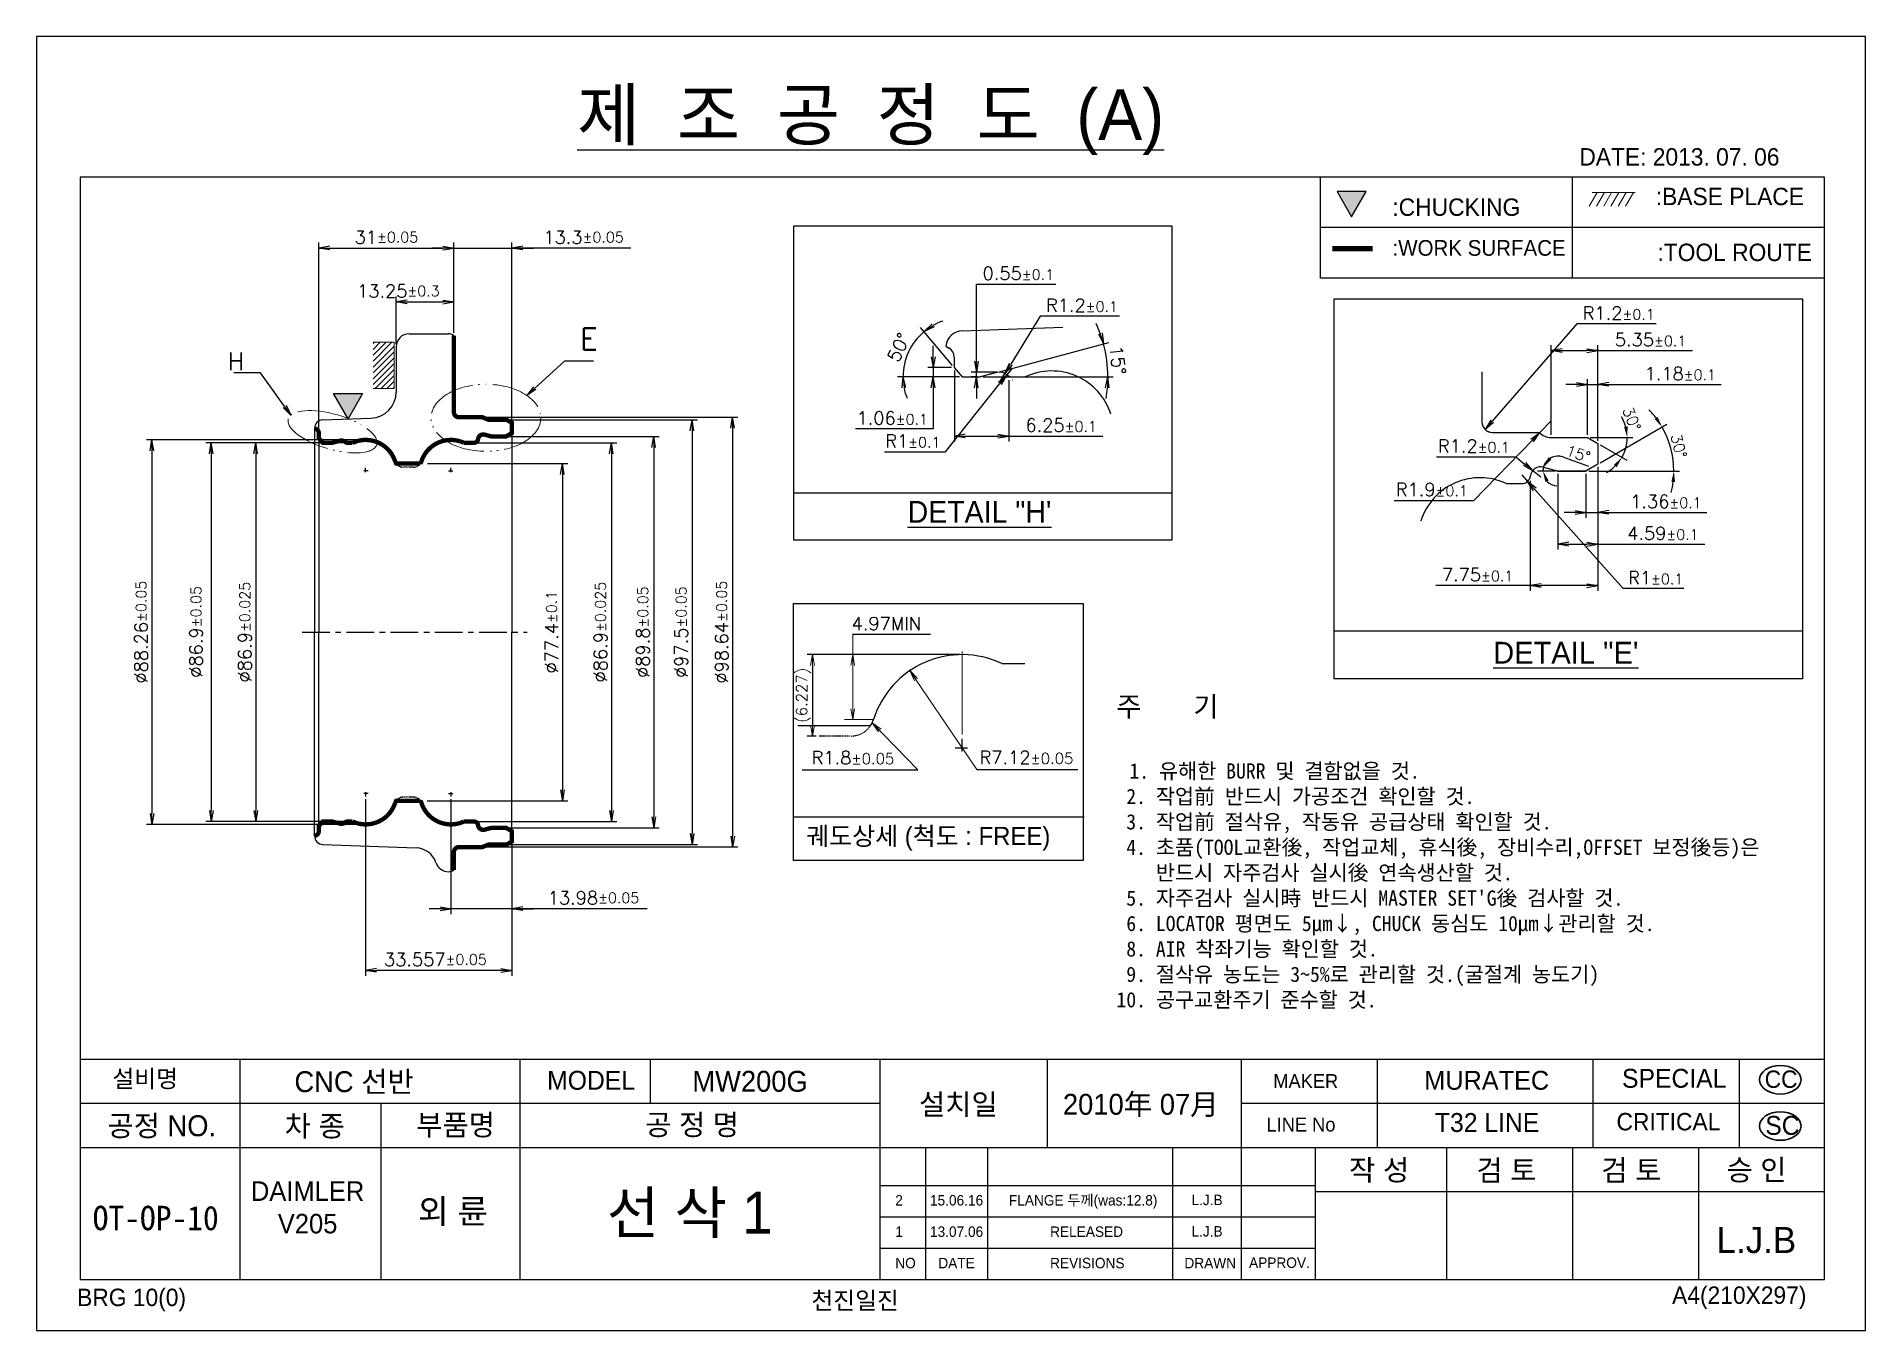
# Model space of a CAD drawing. Header units: millimetres. Extents: x 886 to 3826, y 980 to 1980.
# Drawn here: x 885.7 to 1305.7, y 1682.6 to 1979.6 of the extents above; entities that cross this region are included whole.
import ezdxf

# ---------------------------------------------------------------- set-up
doc = ezdxf.new("R2010")
doc.units = ezdxf.units.MM
for name, pattern in [('ACAD_ISO05W100', [33, 24, -3, 0, -3, 0, -3]), ('CENTER', [50.8, 31.75, -6.35, 6.35, -6.35]), ('CENTER2', [28.575, 19.05, -3.175, 3.175, -3.175]), ('HIDDEN', [0.375, 0.25, -0.125])]:
    doc.linetypes.add(name, pattern=pattern)
for name, color, linetype, lineweight in [('\\M+3B0A1\\M+3B0F8\\M+3BACE', 5, 'Continuous', 13), ('\\M+3B1E2\\M+3C1D8\\M+3B8E9', 111, 'Continuous', 9), ('center', 1, 'CENTER2', 13), ('DIM', 1, 'Continuous', 13)]:
    doc.layers.add(name, color=color, linetype=linetype, lineweight=lineweight)
doc.styles.add('GHS', font='Gulim.ttf')
doc.styles.add('ROMANS', font='ROMANS.shx', dxfattribs={"height": 3})
doc.styles.get("Standard").update_dxf_attribs({"font": 'txt.shx', "bigfont": 'whgtxt.shx'})
doc.styles.add('STYLE1', font='txt.shx')
doc.dimstyles.new('1\\M+3B9E8', dxfattribs={"dimtxt": 3, "dimasz": 2.5, "dimexe": 1.25, "dimexo": 0.625, "dimgap": 1, "dimtad": 1, "dimtoh": 1, "dimdec": 3, "dimdsep": 46, "dimtxsty": 'ROMANS', "dimblk": 'OPEN', "dimcen": 2.5, "dimadec": 0, "dimazin": 0, "dimtol": 1, "dimtp": 0.03, "dimtm": 0.03, "dimtfac": 0.8, "dimtdec": 3, "dimtmove": 1, "dimatfit": 0, "dimldrblk": 'OPEN', "dimfxl": 0, "dimtolj": 1, "dimarcsym": 0})
doc.dimstyles.new('2\\M+3B9E8', dxfattribs={"dimtxt": 3, "dimasz": 2.5, "dimexe": 1.25, "dimexo": 0.625, "dimgap": 1, "dimtad": 1, "dimtoh": 1, "dimlfac": 0.5, "dimdsep": 46, "dimtxsty": 'ROMANS', "dimblk": 'OPEN', "dimcen": 0, "dimadec": 0, "dimazin": 0, "dimtol": 1, "dimtp": 0.03, "dimtm": 0.03, "dimtfac": 0.8, "dimtmove": 0, "dimatfit": 3, "dimldrblk": 'OPEN', "dimfxl": 0, "dimarcsym": 0})
doc.dimstyles.new('ISO-25', dxfattribs={"dimtxt": 2.5, "dimasz": 2.5, "dimexe": 1.25, "dimexo": 0.625, "dimtad": 1, "dimtxsty": 'Standard', "dimcen": 2.5, "dimadec": 0, "dimazin": 0, "dimtfac": 1, "dimtmove": 0, "dimatfit": 3, "dimfxl": 0, "dimarcsym": 0})

msp = doc.modelspace()

# ---------------------------------------------------------------- texts
at = {"style": 'GHS'}
for s, insert, char_height, width, attachment_point in [('{\\L제  조  공  정  도  (A)}', (1009.8015, 1967.4566), 11.568915, 251.89224, 1), ('DATE: 2013. 07. 06', (1239.9679, 1953.9837), 4, 58.3546, 1), (':BASE PLACE', (1257.5207, 1944.8957), 4, 49.646599, 1), (':CHUCKING ', (1197.0332, 1942.4402), 4, 30.545479, 1), (':WORK SURFACE', (1197.0585, 1932.8833), 3.6, 52.029352, 1), (':TOOL ROUTE', (1257.8987, 1932.0657), 4, 35.749057, 1), ('설비명', (903.0786, 1742.3588), 4, 21.60072, 1), ('CNC 선반', (944.8821, 1742.089), 4.8, 67.98256, 1), ('MODEL', (1002.915, 1742.1742), 4.33834, 17.841653, 1), ('MAKER', (1169.6886, 1741.43), 3.2, 18.860868, 1), ('SPECIAL', (1249.7666, 1742.6288), 4.33834, 18.86088, 1), ('CC', (1282.5275, 1742.2595), 4, 18.86088, 1), ('설치일', (1088.3177, 1736.8925), 4.8, 40.98192, 1), ('2010年 07月', (1121.3581, 1736.8925), 4.8, 40.9819, 1), ('공정 NO.', (901.9383, 1731.9725), 4.8, 30.43032, 1), ('차 종', (942.6375, 1731.9146), 4.8, 15.40648, 1), ('부품명', (972.852, 1732.1531), 4.8, 18.5448, 1), ('공 정 명', (1025.433, 1732.2206), 4.8, 58.30136, 1), ('LINE No', (1168.1339, 1731.4515), 3.2, 23.92952, 1), ('CRITICAL', (1248.5021, 1732.506), 4, 18.86088, 1), ('SC', (1282.6624, 1731.8231), 4.33834, 18.86088, 1), ('작 성', (1187.0835, 1721.8088), 4.8, 22.93208, 1), ('검 토', (1216.3459, 1721.7514), 4.8, 22.93208, 1), ('검 토', (1245.0296, 1721.7639), 4.8, 22.93208, 1), ('승 인', (1273.7499, 1721.8357), 4.8, 22.93208, 1), ('DAIMLER\\PV205', (947.9075, 1710.8053), 4.48, 35.920512, 5), ('선 삭 1', (1016.6165, 1714.4202), 9.6, 58.30136, 1), ('2', (1082.8648, 1713.6645), 2.4, 21.5584, 1), ('15.06.16', (1090.8363, 1713.6645), 2.4, 21.5584, 1), ('FLANGE 두께(was:12.8)', (1108.951, 1713.6645), 2.4, 45.414618, 1), ('L.J.B', (1150.8823, 1713.7444), 2.4, 21.5584, 1), ('{\\fGulimChe|b0|i0|c129|p49;OT-OP-10}', (913.0247, 1708.3482), 5.6, 23.7862, 5), ('1', (1082.8648, 1706.4577), 2.4, 21.5584, 1), ('13.07.06', (1090.8363, 1706.4577), 2.4, 21.5584, 1), ('RELEASED', (1118.4207, 1706.4577), 2.4, 21.5584, 1), ('L.J.B', (1150.8823, 1706.5376), 2.4, 21.5584, 1), ('{\\fﾹ\uffd9ￅ\uffc1ￃﾼ|b0|i0|c129|p17;L.J.B}', (1271.4774, 1706.3476), 6, 22.9321, 1), ('NO', (1082.8648, 1699.2509), 2.4, 21.5584, 1), ('DATE', (1092.7532, 1699.2509), 2.4, 21.5584, 1), ('REVISIONS', (1118.4207, 1699.2509), 2.4, 21.5584, 1), ('DRAWN', (1149.2717, 1699.2509), 2.4, 21.5584, 1), ('APPROV.', (1164.1148, 1699.3308), 2.4, 21.5584, 1), ('A4(210X297)', (1261.2723, 1692.6848), 4, 34.190676, 1), ('BRG 10(0)', (894.9838, 1692.1757), 4, 35.601134, 1), ('천진일진', (1063.6082, 1691.4621), 4, 160.358, 1)]:
    msp.add_mtext(s, dxfattribs=dict(at, insert=insert, char_height=char_height, width=width, attachment_point=attachment_point))
at = {"attachment_point": 1}
for s, insert, char_height, width in [('{\\fGulim|b0|i0|c129|p50;\\LDETAIL "H\'}', (1085.7113, 1872.9991), 5, 61.0416), ('{\\fﾱﾼﾸﾲ|b0|i0|c129|p50;\\LDETAIL "E\'}', (1220.1621, 1840.6615), 5, 61.0416), ('{\\fHYGothic-Medium|b0|i0|c129|p18;궤도상세 (척도 : FREE)}', (1062.4299, 1798.1868), 4.2, 81.75146), ('{\\fGulim|b0|i0|c129|p50;MW200G}', (1036.2538, 1742.1742), 4.8, 46.492), ('{\\fﾱﾼﾸﾲ|b0|i0|c129|p50;MURATEC}', (1204.3524, 1742.1742), 4.338343, 27.59424), ('{\\fGulim|b0|i0|c129|p50;T32 LINE}', (1206.7954, 1732.4854), 4.338343, 66.1326)]:
    msp.add_mtext(s, dxfattribs=dict(at, insert=insert, char_height=char_height, width=width))
at = {"color": 1, "linetype": 'ByBlock', "insert": (1061.7752, 1828.3794), "char_height": 2.5, "attachment_point": 5, "rotation": 90}
msp.add_mtext('(6.227)', dxfattribs=at)
at = {"lineweight": 9, "insert": (973.2619, 1712.7253), "char_height": 5.6, "width": 46.099433, "attachment_point": 1, "style": 'GHS'}
msp.add_mtext('외 륜', dxfattribs=at)
at = {"layer": 'DIM', "color": 1, "style": 'ROMANS'}
for s, insert, char_height, attachment_point in [('E', (1010.4565, 1912.6979), 5, 1), ('4.97MIN', (1080.8103, 1844.8528), 3, 5)]:
    msp.add_mtext(s, dxfattribs=dict(at, insert=insert, char_height=char_height, attachment_point=attachment_point))
at = {"layer": 'DIM', "color": 1, "extrusion": (0, 0, -1), "insert": (933.3689, 1905.045), "char_height": 4, "attachment_point": 4, "text_direction": (-1, 0, 0), "style": 'ROMANS'}
msp.add_mtext('H', dxfattribs=at)
at = {"layer": 'DIM', "insert": (1133.6596, 1828.0999), "char_height": 4.6, "width": 237.5232, "attachment_point": 1, "style": 'STYLE1'}
msp.add_mtext("{\\fGulimChe|b0|i0|c129|p49;주    기\\P\\P \\H0.7609x;1. 유해한 BURR 및 결함없을 것.\\P 2. 작업前 반드시 가공조건 확인할 것.\\P 3. 작업前 절삭유, 작동유 공급상태 확인할 것.\\P 4. 초품(TOOL교환後, 작업교체, 휴식後, 장비수리,OFFSET 보정後등)은\\P    반드시 자주검사 실시後 연속생산할 것.\\P 5. 자주검사 실시時 반드시 MASTER SET'G後 검사할 것.\\P 6. LOCATOR 평면도 5㎛↓, CHUCK 동심도 10㎛↓관리할 것.\\P 8. AIR 착좌기능 확인할 것. \\P 9. 절삭유 농도는 3~5%로 관리할 것.(굴절계 농도기)\\P10. 공구교환주기 준수할 것.}", dxfattribs=at)
at = {"layer": 'DIM', "char_height": 3, "attachment_point": 5, "rotation": 0.135711, "style": 'ROMANS'}
for s, insert in [('R1.8{\\H0.8333x;%%P0.05}', (1073.1467, 1814.0775)), ('R7.12{\\H0.8333x;%%P0.05}', (1113.0022, 1814.1336))]:
    msp.add_mtext(s, dxfattribs=dict(at, insert=insert))

# ---------------------------------------------------------------- blocks, each defined once
blk = doc.blocks.new('_Open')
at = {"color": 0, "linetype": 'ByBlock', "lineweight": -2}
for p, q in [((-1, 0.17), (0, 0)), ((-1, -0.17), (0, 0)), ((0, 0), (-1, 0))]:
    blk.add_line(p, q, dxfattribs=at)
blk = doc.blocks.new('*D25')
at = {"color": 0, "lineweight": -2, "transparency": 16777216}
for p, q in [((1239.4, 1913.62), (1219.95, 1891.3)), ((1257.63, 1913.62), (1239.4, 1913.62))]:
    blk.add_line(p, q, dxfattribs=at)
at = {"layer": 'Defpoints', "color": 0, "transparency": 16777216}
for p in [(1219.88, 1891.22), (1218.31, 1889.41)]:
    blk.add_point(p, dxfattribs=at)
at = {"color": 0, "lineweight": -2, "transparency": 16777216, "xscale": 2.5, "yscale": 2.5, "zscale": 2.5, "rotation": 228.9256780784395}
blk.add_blockref('_Open', (1218.31, 1889.41), dxfattribs=at)
at = {"color": 0, "transparency": 16777216, "insert": (1249.01, 1916.12), "char_height": 3, "attachment_point": 5, "style": 'ROMANS'}
blk.add_mtext('R1.2{\\H2.400000;±0.1}', dxfattribs=at)
blk = doc.blocks.new('*D114')
at = {"layer": 'Defpoints', "color": 0, "transparency": 16777216}
for p in [(1086.88, 1908.93), (1096.43, 1903.6), (1098.2, 1901.48), (1098.2, 1901.48), (1102.39, 1901.48)]:
    blk.add_point(p, dxfattribs=at)
at = {"layer": 'DIM', "color": 0, "lineweight": -2, "transparency": 16777216}
for p, q in [((1096.03, 1904.08), (1088.69, 1912.82)), ((1097.58, 1901.48), (1083.4, 1901.48))]:
    blk.add_line(p, q, dxfattribs=at)
for start, end in [(130, 180), (108.829, 119.4145), (190.5855, 201.171)]:
    blk.add_arc((1098.2, 1901.48), 13.55, start, end, dxfattribs=at)
at = {"layer": 'DIM', "color": 0, "lineweight": -2, "transparency": 16777216, "xscale": 2.5, "yscale": 2.5, "zscale": 2.5}
for p, rotation in [((1089.49, 1911.86), 214.7072453972149), ((1084.65, 1901.48), 95.29275460277445)]:
    blk.add_blockref('_Open', p, dxfattribs=dict(at, rotation=rotation))
at = {"layer": 'DIM', "color": 0, "transparency": 16777216, "insert": (1083.66, 1908.27), "char_height": 3, "attachment_point": 5, "rotation": 65, "style": 'ROMANS'}
blk.add_mtext('50°', dxfattribs=at)
blk = doc.blocks.new('*D115')
at = {"color": 0, "lineweight": -2, "transparency": 16777216}
for p, q in [((1091.57, 1906.1), (1091.57, 1908.6)), ((1095.8, 1903.6), (1090.32, 1903.6)), ((1091.57, 1903.6), (1091.57, 1901.48)), ((1097.58, 1901.48), (1090.32, 1901.48)), ((1091.57, 1898.98), (1091.57, 1889.52)), ((1091.57, 1889.52), (1073.77, 1889.52))]:
    blk.add_line(p, q, dxfattribs=at)
at = {"layer": 'Defpoints', "color": 0, "transparency": 16777216}
for p in [(1091.57, 1903.6), (1096.43, 1903.6), (1098.2, 1901.48)]:
    blk.add_point(p, dxfattribs=at)
at = {"color": 0, "lineweight": -2, "transparency": 16777216, "xscale": 2.5, "yscale": 2.5, "zscale": 2.5}
for p, rotation in [((1091.57, 1903.6), 270), ((1091.57, 1901.48), 90)]:
    blk.add_blockref('_Open', p, dxfattribs=dict(at, rotation=rotation))
at = {"color": 0, "transparency": 16777216, "insert": (1082.17, 1892.02), "char_height": 3, "attachment_point": 5, "style": 'ROMANS'}
blk.add_mtext('1.06{\\H2.400000;±0.1}', dxfattribs=at)
blk = doc.blocks.new('*D116')
at = {"color": 0, "lineweight": -2, "transparency": 16777216}
for p, q in [((1096.43, 1902.98), (1096.43, 1886.65)), ((1108.93, 1900.69), (1108.93, 1886.65)), ((1098.93, 1887.9), (1106.43, 1887.9)), ((1108.93, 1887.9), (1130.51, 1887.9))]:
    blk.add_line(p, q, dxfattribs=at)
at = {"layer": 'Defpoints', "color": 0, "transparency": 16777216}
for p in [(1096.43, 1903.6), (1108.93, 1901.31), (1108.93, 1887.9)]:
    blk.add_point(p, dxfattribs=at)
at = {"color": 0, "lineweight": -2, "transparency": 16777216, "xscale": 2.5, "yscale": 2.5, "zscale": 2.5, "rotation": 180}
blk.add_blockref('_Open', (1096.43, 1887.9), dxfattribs=at)
at = {"color": 0, "lineweight": -2, "transparency": 16777216, "xscale": 2.5, "yscale": 2.5, "zscale": 2.5}
blk.add_blockref('_Open', (1108.93, 1887.9), dxfattribs=at)
at = {"color": 0, "transparency": 16777216, "insert": (1120.97, 1890.4), "char_height": 3, "attachment_point": 5, "style": 'ROMANS'}
blk.add_mtext('6.25{\\H2.400000;±0.1}', dxfattribs=at)
blk = doc.blocks.new('*D117')
at = {"layer": 'Defpoints', "color": 0, "transparency": 16777216}
for p in [(1131.24, 1906.57), (1098.2, 1901.48), (1102.39, 1901.48), (1102.39, 1901.48), (1106.19, 1902.5)]:
    blk.add_point(p, dxfattribs=at)
at = {"layer": 'DIM', "color": 0, "lineweight": -2, "transparency": 16777216}
for p, q in [((1106.79, 1902.66), (1131.9, 1909.39)), ((1103.01, 1901.48), (1132.94, 1901.48))]:
    blk.add_line(p, q, dxfattribs=at)
for start, end in [(19.8903, 24.7805), (0, 15), (350.2195, 355.1097)]:
    blk.add_arc((1102.39, 1901.48), 29.3, start, end, dxfattribs=at)
at = {"layer": 'DIM', "color": 0, "lineweight": -2, "transparency": 16777216, "xscale": 2.5, "yscale": 2.5, "zscale": 2.5}
for p, rotation in [((1130.69, 1909.07), 287.4451346900052), ((1131.69, 1901.48), 87.55486530999929)]:
    blk.add_blockref('_Open', p, dxfattribs=dict(at, rotation=rotation))
at = {"layer": 'DIM', "color": 0, "transparency": 16777216, "insert": (1133.96, 1905.31), "char_height": 3, "attachment_point": 5, "rotation": 276.9107, "style": 'ROMANS'}
blk.add_mtext('15°', dxfattribs=at)
blk = doc.blocks.new('*D118')
at = {"layer": 'Defpoints', "color": 0, "transparency": 16777216}
for p in [(1106.81, 1900.18), (1108.06, 1902.23)]:
    blk.add_point(p, dxfattribs=at)
at = {"layer": 'DIM', "color": 0, "lineweight": -2, "transparency": 16777216}
for p, q in [((1116.12, 1915.41), (1109.37, 1904.36)), ((1134.35, 1915.41), (1116.12, 1915.41)), ((1106.81, 1900.18), (1108.06, 1902.23))]:
    blk.add_line(p, q, dxfattribs=at)
at = {"layer": 'DIM', "color": 0, "lineweight": -2, "transparency": 16777216, "xscale": 2.5, "yscale": 2.5, "zscale": 2.5, "rotation": 238.5512078849313}
blk.add_blockref('_Open', (1108.06, 1902.23), dxfattribs=at)
at = {"layer": 'DIM', "color": 0, "transparency": 16777216, "insert": (1125.74, 1917.91), "char_height": 3, "attachment_point": 5, "style": 'ROMANS'}
blk.add_mtext('R1.2{\\H2.400000;±0.1}', dxfattribs=at)
blk = doc.blocks.new('*D119')
at = {"layer": 'Defpoints', "color": 0, "transparency": 16777216}
for p in [(1101.51, 1902.58), (1102.39, 1901.48), (1106.81, 1902.58)]:
    blk.add_point(p, dxfattribs=at)
at = {"layer": 'DIM', "color": 0, "lineweight": -2, "transparency": 16777216}
for p, q in [((1101.51, 1905.08), (1101.51, 1922.76)), ((1101.51, 1922.76), (1119.74, 1922.76)), ((1106.18, 1902.58), (1100.26, 1902.58)), ((1101.76, 1901.48), (1100.26, 1901.48)), ((1101.51, 1901.48), (1101.51, 1902.58)), ((1101.51, 1898.98), (1101.51, 1896.48))]:
    blk.add_line(p, q, dxfattribs=at)
at = {"layer": 'DIM', "color": 0, "lineweight": -2, "transparency": 16777216, "xscale": 2.5, "yscale": 2.5, "zscale": 2.5}
for p, rotation in [((1101.51, 1902.58), 270), ((1101.51, 1901.48), 90)]:
    blk.add_blockref('_Open', p, dxfattribs=dict(at, rotation=rotation))
at = {"layer": 'DIM', "color": 0, "transparency": 16777216, "insert": (1111.13, 1925.26), "char_height": 3, "attachment_point": 5, "style": 'ROMANS'}
blk.add_mtext('0.55{\\H2.400000;±0.1}', dxfattribs=at)
blk = doc.blocks.new('*D120')
at = {"color": 0, "lineweight": -2, "transparency": 16777216}
for p, q in [((1233.5, 1888.2), (1233.5, 1908.75)), ((1236, 1907.5), (1241.7, 1907.5)), ((1244.2, 1886.83), (1244.2, 1908.75)), ((1244.2, 1907.5), (1265.93, 1907.5))]:
    blk.add_line(p, q, dxfattribs=at)
at = {"layer": 'Defpoints', "color": 0, "transparency": 16777216}
for p in [(1244.2, 1907.5), (1233.5, 1887.57), (1244.2, 1886.21)]:
    blk.add_point(p, dxfattribs=at)
at = {"color": 0, "lineweight": -2, "transparency": 16777216, "xscale": 2.5, "yscale": 2.5, "zscale": 2.5, "rotation": 180}
blk.add_blockref('_Open', (1233.5, 1907.5), dxfattribs=at)
at = {"color": 0, "lineweight": -2, "transparency": 16777216, "xscale": 2.5, "yscale": 2.5, "zscale": 2.5}
blk.add_blockref('_Open', (1244.2, 1907.5), dxfattribs=at)
at = {"color": 0, "transparency": 16777216, "insert": (1256.32, 1910), "char_height": 3, "attachment_point": 5, "style": 'ROMANS'}
blk.add_mtext('5.35{\\H2.400000;±0.1}', dxfattribs=at)
blk = doc.blocks.new('*D121')
at = {"color": 0, "lineweight": -2, "transparency": 16777216}
for p, q in [((1239.34, 1899.74), (1236.84, 1899.74)), ((1241.84, 1888.2), (1241.84, 1900.99)), ((1241.84, 1899.74), (1244.2, 1899.74)), ((1244.2, 1886.83), (1244.2, 1900.99)), ((1246.7, 1899.74), (1272.55, 1899.74))]:
    blk.add_line(p, q, dxfattribs=at)
at = {"layer": 'Defpoints', "color": 0, "transparency": 16777216}
for p in [(1241.84, 1899.74), (1241.84, 1887.57), (1244.2, 1886.21)]:
    blk.add_point(p, dxfattribs=at)
at = {"color": 0, "lineweight": -2, "transparency": 16777216, "xscale": 2.5, "yscale": 2.5, "zscale": 2.5}
blk.add_blockref('_Open', (1241.84, 1899.74), dxfattribs=at)
at = {"color": 0, "lineweight": -2, "transparency": 16777216, "xscale": 2.5, "yscale": 2.5, "zscale": 2.5, "rotation": 180}
blk.add_blockref('_Open', (1244.2, 1899.74), dxfattribs=at)
at = {"color": 0, "transparency": 16777216, "insert": (1263.15, 1902.24), "char_height": 3, "attachment_point": 5, "style": 'ROMANS'}
blk.add_mtext('1.18{\\H2.400000;±0.1}', dxfattribs=at)
blk = doc.blocks.new('*D122')
at = {"color": 0, "lineweight": -2, "transparency": 16777216}
for p, q in [((1233.5, 1891.37), (1230.85, 1888.65)), ((1215.7, 1873.12), (1229.1, 1886.86)), ((1197.47, 1873.12), (1215.7, 1873.12))]:
    blk.add_line(p, q, dxfattribs=at)
at = {"layer": 'Defpoints', "color": 0, "transparency": 16777216}
for p in [(1233.5, 1891.37), (1230.85, 1888.65)]:
    blk.add_point(p, dxfattribs=at)
at = {"color": 0, "lineweight": -2, "transparency": 16777216, "xscale": 2.5, "yscale": 2.5, "zscale": 2.5, "rotation": 45.70872396296534}
blk.add_blockref('_Open', (1230.85, 1888.65), dxfattribs=at)
at = {"color": 0, "transparency": 16777216, "insert": (1206.08, 1875.62), "char_height": 3, "attachment_point": 5, "style": 'ROMANS'}
blk.add_mtext('R1.9{\\H2.400000;±0.1}', dxfattribs=at)
blk = doc.blocks.new('*D123')
at = {"color": 0, "lineweight": -2, "transparency": 16777216}
for p, q in [((1207.14, 1883.11), (1225.37, 1883.11)), ((1225.37, 1883.11), (1227.3, 1881.53)), ((1231.1, 1878.44), (1229.24, 1879.95))]:
    blk.add_line(p, q, dxfattribs=at)
at = {"layer": 'Defpoints', "color": 0, "transparency": 16777216}
for p in [(1229.24, 1879.95), (1231.1, 1878.44)]:
    blk.add_point(p, dxfattribs=at)
at = {"color": 0, "lineweight": -2, "transparency": 16777216, "xscale": 2.5, "yscale": 2.5, "zscale": 2.5, "rotation": 320.8261645105659}
blk.add_blockref('_Open', (1229.24, 1879.95), dxfattribs=at)
at = {"color": 0, "transparency": 16777216, "insert": (1215.75, 1885.61), "char_height": 3, "attachment_point": 5, "style": 'ROMANS'}
blk.add_mtext('R1.2{\\H2.400000;±0.1}', dxfattribs=at)
blk = doc.blocks.new('*D124')
at = {"color": 0, "lineweight": -2, "transparency": 16777216}
for p, q in [((1241.49, 1879.25), (1241.49, 1869.12)), ((1244.2, 1880.81), (1244.2, 1869.12)), ((1238.99, 1870.37), (1236.49, 1870.37)), ((1241.49, 1870.37), (1244.2, 1870.37)), ((1246.7, 1870.37), (1269.25, 1870.37))]:
    blk.add_line(p, q, dxfattribs=at)
at = {"layer": 'Defpoints', "color": 0, "transparency": 16777216}
for p in [(1241.49, 1879.87), (1244.2, 1881.44), (1241.49, 1870.37)]:
    blk.add_point(p, dxfattribs=at)
at = {"color": 0, "lineweight": -2, "transparency": 16777216, "xscale": 2.5, "yscale": 2.5, "zscale": 2.5}
blk.add_blockref('_Open', (1241.49, 1870.37), dxfattribs=at)
at = {"color": 0, "lineweight": -2, "transparency": 16777216, "xscale": 2.5, "yscale": 2.5, "zscale": 2.5, "rotation": 180}
blk.add_blockref('_Open', (1244.2, 1870.37), dxfattribs=at)
at = {"color": 0, "transparency": 16777216, "insert": (1259.85, 1872.87), "char_height": 3, "attachment_point": 5, "style": 'ROMANS'}
blk.add_mtext('1.36{\\H2.400000;±0.1}', dxfattribs=at)
blk = doc.blocks.new('*D125')
at = {"color": 0, "lineweight": -2, "transparency": 16777216}
for p, q in [((1235.02, 1879.25), (1235.02, 1861.83)), ((1244.2, 1880.81), (1244.2, 1861.83)), ((1237.52, 1863.08), (1241.7, 1863.08)), ((1244.2, 1863.08), (1268.79, 1863.08))]:
    blk.add_line(p, q, dxfattribs=at)
at = {"layer": 'Defpoints', "color": 0, "transparency": 16777216}
for p in [(1235.02, 1879.87), (1244.2, 1881.44), (1235.02, 1863.08)]:
    blk.add_point(p, dxfattribs=at)
at = {"color": 0, "lineweight": -2, "transparency": 16777216, "xscale": 2.5, "yscale": 2.5, "zscale": 2.5, "rotation": 180}
blk.add_blockref('_Open', (1235.02, 1863.08), dxfattribs=at)
at = {"color": 0, "lineweight": -2, "transparency": 16777216, "xscale": 2.5, "yscale": 2.5, "zscale": 2.5}
blk.add_blockref('_Open', (1244.2, 1863.08), dxfattribs=at)
at = {"color": 0, "transparency": 16777216, "insert": (1259.17, 1865.58), "char_height": 3, "attachment_point": 5, "style": 'ROMANS'}
blk.add_mtext('4.59{\\H2.400000;±0.1}', dxfattribs=at)
blk = doc.blocks.new('*D126')
at = {"color": 0, "linetype": 'ByBlock', "lineweight": -2, "transparency": 16777216}
for p, q in [((1242.46, 1887.57), (1252.23, 1887.57)), ((1244.74, 1885.89), (1250.84, 1882.37))]:
    blk.add_line(p, q, dxfattribs=at)
for start, end in [(15.7133, 31.4267), (330, 0), (298.5733, 314.2867)]:
    blk.add_arc((1241.84, 1887.57), 9.14, start, end, dxfattribs=at)
at = {"color": 0, "linetype": 'ByBlock', "transparency": 16777216}
for points in [[(1251.05, 1890.11), (1250.23, 1889.99), (1250.98, 1887.57)], [(1247.89, 1881.28), (1248.55, 1880.77), (1249.76, 1883)]]:
    blk.add_solid(points, dxfattribs=at)
at = {"layer": 'Defpoints', "color": 0, "linetype": 'ByBlock', "transparency": 16777216}
for p in [(1233.5, 1887.57), (1241.84, 1887.57), (1241.84, 1887.57), (1244.2, 1886.21), (1250.43, 1884.44)]:
    blk.add_point(p, dxfattribs=at)
at = {"color": 0, "linetype": 'ByBlock', "transparency": 16777216, "insert": (1252.01, 1891.8), "char_height": 2.5, "attachment_point": 5, "rotation": 292.5651}
blk.add_mtext('30°', dxfattribs=at)
blk = doc.blocks.new('*D127')
at = {"color": 0, "linetype": 'ByBlock', "lineweight": -2, "transparency": 16777216}
for p, q in [((1244.74, 1881.75), (1260.05, 1890.59)), ((1242.12, 1879.87), (1262.93, 1879.87))]:
    blk.add_line(p, q, dxfattribs=at)
for start, end in [(37.1011, 44.2022), (360, 30), (345.7978, 352.8989)]:
    blk.add_arc((1241.49, 1879.87), 20.18, start, end, dxfattribs=at)
at = {"color": 0, "linetype": 'ByBlock', "transparency": 16777216}
for points in [[(1257.94, 1892.28), (1257.24, 1891.82), (1258.97, 1889.96)], [(1261.1, 1877.4), (1261.94, 1877.35), (1261.68, 1879.87)]]:
    blk.add_solid(points, dxfattribs=at)
at = {"layer": 'Defpoints', "color": 0, "linetype": 'ByBlock', "transparency": 16777216}
for p in [(1261.37, 1883.38), (1235.02, 1879.87), (1241.49, 1879.87), (1241.49, 1879.87), (1244.2, 1881.44)]:
    blk.add_point(p, dxfattribs=at)
at = {"color": 0, "linetype": 'ByBlock', "transparency": 16777216, "insert": (1262.8, 1885.58), "char_height": 2.5, "attachment_point": 5, "rotation": 285}
blk.add_mtext('30°', dxfattribs=at)
blk = doc.blocks.new('*D128')
at = {"color": 0, "lineweight": -2, "transparency": 16777216}
for p, q in [((1228.7, 1877.65), (1228.7, 1852.33)), ((1244.2, 1880.81), (1244.2, 1852.33)), ((1228.7, 1853.58), (1206.97, 1853.58)), ((1241.7, 1853.58), (1231.2, 1853.58))]:
    blk.add_line(p, q, dxfattribs=at)
at = {"layer": 'Defpoints', "color": 0, "transparency": 16777216}
for p in [(1228.7, 1878.27), (1244.2, 1881.44), (1228.7, 1853.58)]:
    blk.add_point(p, dxfattribs=at)
at = {"color": 0, "lineweight": -2, "transparency": 16777216, "xscale": 2.5, "yscale": 2.5, "zscale": 2.5, "rotation": 180}
blk.add_blockref('_Open', (1228.7, 1853.58), dxfattribs=at)
at = {"color": 0, "lineweight": -2, "transparency": 16777216, "xscale": 2.5, "yscale": 2.5, "zscale": 2.5}
blk.add_blockref('_Open', (1244.2, 1853.58), dxfattribs=at)
at = {"color": 0, "transparency": 16777216, "insert": (1216.59, 1856.08), "char_height": 3, "attachment_point": 5, "style": 'ROMANS'}
blk.add_mtext('7.75{\\H2.400000;±0.1}', dxfattribs=at)
blk = doc.blocks.new('*D129')
at = {"color": 0, "linetype": 'ByBlock', "lineweight": -2, "transparency": 16777216}
for p, q in [((1236.15, 1883.09), (1242.04, 1881.01)), ((1234.39, 1879.87), (1230.36, 1879.87))]:
    blk.add_line(p, q, dxfattribs=at)
for start, end in [(70.6045, 165), (78.9137, 121.9569), (165, 180), (223.0431, 266.0863)]:
    blk.add_arc((1235.02, 1879.87), 3.41, start, end, dxfattribs=at)
at = {"color": 0, "linetype": 'ByBlock', "transparency": 16777216}
for points in [[(1233.55, 1882.51), (1232.88, 1883.01), (1231.72, 1880.75)], [(1232.14, 1877.39), (1232.91, 1877.7), (1231.61, 1879.87)]]:
    blk.add_solid(points, dxfattribs=at)
at = {"layer": 'Defpoints', "color": 0, "linetype": 'ByBlock', "transparency": 16777216}
for p in [(1231.62, 1880.17), (1231.72, 1880.75), (1235.02, 1879.87), (1235.02, 1879.87), (1241.49, 1879.87)]:
    blk.add_point(p, dxfattribs=at)
at = {"color": 0, "linetype": 'ByBlock', "transparency": 16777216, "insert": (1239.72, 1883.82), "char_height": 2.5, "attachment_point": 5, "rotation": 340.6045}
blk.add_mtext('15°', dxfattribs=at)
blk = doc.blocks.new('*D136')
at = {"layer": 'Defpoints', "color": 0, "transparency": 16777216}
for p in [(994.8, 1931.04), (981.5, 1910.94), (994.8, 1890.94)]:
    blk.add_point(p, dxfattribs=at)
at = {"layer": 'DIM', "color": 0, "lineweight": -2, "transparency": 16777216}
for p, q in [((981.5, 1911.56), (981.5, 1932.29)), ((994.8, 1891.57), (994.8, 1932.29)), ((979, 1931.04), (976.5, 1931.04)), ((981.5, 1931.04), (994.8, 1931.04)), ((981.5, 1931.04), (994.8, 1931.04)), ((1022.16, 1931.04), (994.8, 1931.04)), ((997.3, 1931.04), (999.8, 1931.04))]:
    blk.add_line(p, q, dxfattribs=at)
at = {"layer": 'DIM', "color": 0, "lineweight": -2, "transparency": 16777216, "xscale": 2.5, "yscale": 2.5, "zscale": 2.5}
blk.add_blockref('_Open', (981.5, 1931.04), dxfattribs=at)
at = {"layer": 'DIM', "color": 0, "lineweight": -2, "transparency": 16777216, "xscale": 2.5, "yscale": 2.5, "zscale": 2.5, "rotation": 180}
blk.add_blockref('_Open', (994.8, 1931.04), dxfattribs=at)
at = {"layer": 'DIM', "color": 0, "transparency": 16777216, "insert": (1011.28, 1933.54), "char_height": 3, "attachment_point": 5, "style": 'ROMANS'}
blk.add_mtext('\\A1;13.3{\\H2.400000;±0.05}', dxfattribs=at)
blk = doc.blocks.new('*D137')
at = {"layer": 'Defpoints', "color": 0, "transparency": 16777216}
for p in [(981.5, 1931.04), (981.5, 1910.94), (950.5, 1888.58)]:
    blk.add_point(p, dxfattribs=at)
at = {"layer": 'DIM', "color": 0, "lineweight": -2, "transparency": 16777216}
for p, q in [((950.5, 1889.21), (950.5, 1932.29)), ((981.5, 1911.56), (981.5, 1932.29)), ((953, 1931.04), (979, 1931.04))]:
    blk.add_line(p, q, dxfattribs=at)
at = {"layer": 'DIM', "color": 0, "lineweight": -2, "transparency": 16777216, "xscale": 2.5, "yscale": 2.5, "zscale": 2.5, "rotation": 180}
blk.add_blockref('_Open', (950.5, 1931.04), dxfattribs=at)
at = {"layer": 'DIM', "color": 0, "lineweight": -2, "transparency": 16777216, "xscale": 2.5, "yscale": 2.5, "zscale": 2.5}
blk.add_blockref('_Open', (981.5, 1931.04), dxfattribs=at)
at = {"layer": 'DIM', "color": 0, "transparency": 16777216, "insert": (966, 1933.54), "char_height": 3, "attachment_point": 5, "style": 'ROMANS'}
blk.add_mtext('\\A1;31{\\H2.400000;±0.05}', dxfattribs=at)
blk = doc.blocks.new('*D138')
at = {"color": 0, "lineweight": -2, "transparency": 16777216}
for p, q in [((968.25, 1909), (968.25, 1919.95)), ((981.5, 1911.56), (981.5, 1919.95)), ((970.75, 1918.7), (979, 1918.7))]:
    blk.add_line(p, q, dxfattribs=at)
at = {"layer": 'Defpoints', "color": 0, "transparency": 16777216}
for p in [(981.5, 1918.7), (968.25, 1908.38), (981.5, 1910.94)]:
    blk.add_point(p, dxfattribs=at)
at = {"color": 0, "lineweight": -2, "transparency": 16777216, "xscale": 2.5, "yscale": 2.5, "zscale": 2.5, "rotation": 180}
blk.add_blockref('_Open', (968.25, 1918.7), dxfattribs=at)
at = {"color": 0, "lineweight": -2, "transparency": 16777216, "xscale": 2.5, "yscale": 2.5, "zscale": 2.5}
blk.add_blockref('_Open', (981.5, 1918.7), dxfattribs=at)
at = {"color": 0, "transparency": 16777216, "insert": (968.75, 1921.2), "char_height": 3, "attachment_point": 5, "style": 'ROMANS'}
blk.add_mtext('\\A1;13.25{\\H2.400000;±0.3}', dxfattribs=at)
blk = doc.blocks.new('*D139')
at = {"layer": 'Defpoints', "color": 0, "transparency": 16777216}
for p in [(961.68, 1887), (912.17, 1798.75), (961.68, 1798.75)]:
    blk.add_point(p, dxfattribs=at)
at = {"layer": 'DIM', "color": 0, "lineweight": -2, "transparency": 16777216}
for p, q in [((961.05, 1887), (910.92, 1887)), ((912.17, 1884.5), (912.17, 1801.25)), ((961.05, 1798.75), (910.92, 1798.75))]:
    blk.add_line(p, q, dxfattribs=at)
at = {"layer": 'DIM', "color": 0, "lineweight": -2, "transparency": 16777216, "xscale": 2.5, "yscale": 2.5, "zscale": 2.5}
for p, rotation in [((912.17, 1887), 90), ((912.17, 1798.75), 270)]:
    blk.add_blockref('_Open', p, dxfattribs=dict(at, rotation=rotation))
at = {"layer": 'DIM', "color": 0, "transparency": 16777216, "insert": (909.67, 1842.88), "char_height": 3, "attachment_point": 5, "rotation": 90, "style": 'ROMANS'}
blk.add_mtext('\\A1;%%c88.26{\\H2.400000;±0.05}', dxfattribs=at)
blk = doc.blocks.new('*D140')
at = {"layer": 'Defpoints', "color": 0, "transparency": 16777216}
for p in [(957.14, 1886.33), (935.99, 1799.43), (957.14, 1799.43)]:
    blk.add_point(p, dxfattribs=at)
at = {"layer": 'DIM', "color": 0, "lineweight": -2, "transparency": 16777216}
for p, q in [((956.52, 1886.33), (934.74, 1886.33)), ((935.99, 1883.83), (935.99, 1801.93)), ((956.52, 1799.43), (934.74, 1799.43))]:
    blk.add_line(p, q, dxfattribs=at)
at = {"layer": 'DIM', "color": 0, "lineweight": -2, "transparency": 16777216, "xscale": 2.5, "yscale": 2.5, "zscale": 2.5}
for p, rotation in [((935.99, 1886.33), 90), ((935.99, 1799.43), 270)]:
    blk.add_blockref('_Open', p, dxfattribs=dict(at, rotation=rotation))
at = {"layer": 'DIM', "color": 0, "transparency": 16777216, "insert": (933.49, 1842.88), "char_height": 3, "attachment_point": 5, "rotation": 90, "style": 'ROMANS'}
blk.add_mtext('\\A1;%%c86.9{\\H2.400000;±0.025}', dxfattribs=at)
blk = doc.blocks.new('*D141')
at = {"layer": 'Defpoints', "color": 0, "transparency": 16777216}
for p in [(951.38, 1886.33), (925.78, 1799.43), (951.38, 1799.43)]:
    blk.add_point(p, dxfattribs=at)
at = {"layer": 'DIM', "color": 0, "lineweight": -2, "transparency": 16777216}
for p, q in [((950.76, 1886.33), (924.53, 1886.33)), ((925.78, 1883.83), (925.78, 1801.93)), ((950.76, 1799.43), (924.53, 1799.43))]:
    blk.add_line(p, q, dxfattribs=at)
at = {"layer": 'DIM', "color": 0, "lineweight": -2, "transparency": 16777216, "xscale": 2.5, "yscale": 2.5, "zscale": 2.5}
for p, rotation in [((925.78, 1886.33), 90), ((925.78, 1799.43), 270)]:
    blk.add_blockref('_Open', p, dxfattribs=dict(at, rotation=rotation))
at = {"layer": 'DIM', "color": 0, "transparency": 16777216, "insert": (922.28, 1842.94), "char_height": 3, "attachment_point": 5, "rotation": 90, "style": 'ROMANS'}
blk.add_mtext('\\A1;%%c86.9{\\H2.400000;±0.05}', dxfattribs=at)
blk = doc.blocks.new('*D142')
at = {"layer": 'Defpoints', "color": 0, "transparency": 16777216}
for p in [(988.09, 1892.2), (988.09, 1793.56), (1045.49, 1793.56)]:
    blk.add_point(p, dxfattribs=at)
at = {"layer": 'DIM', "color": 0, "lineweight": -2, "transparency": 16777216}
for p, q in [((988.71, 1892.2), (1046.74, 1892.2)), ((1045.49, 1889.7), (1045.49, 1796.06)), ((988.71, 1793.56), (1046.74, 1793.56))]:
    blk.add_line(p, q, dxfattribs=at)
at = {"layer": 'DIM', "color": 0, "lineweight": -2, "transparency": 16777216, "xscale": 2.5, "yscale": 2.5, "zscale": 2.5}
for p, rotation in [((1045.49, 1892.2), 90), ((1045.49, 1793.56), 270)]:
    blk.add_blockref('_Open', p, dxfattribs=dict(at, rotation=rotation))
at = {"layer": 'DIM', "color": 0, "transparency": 16777216, "insert": (1042.99, 1842.88), "char_height": 3, "attachment_point": 5, "rotation": 90, "style": 'ROMANS'}
blk.add_mtext('\\A1;%%c98.64{\\H2.400000;±0.05}', dxfattribs=at)
blk = doc.blocks.new('*D143')
at = {"layer": 'Defpoints', "color": 0, "transparency": 16777216}
for p in [(993.61, 1891.63), (993.61, 1794.13), (1036.2, 1794.13)]:
    blk.add_point(p, dxfattribs=at)
at = {"layer": 'DIM', "color": 0, "lineweight": -2, "transparency": 16777216}
for p, q in [((994.24, 1891.63), (1037.45, 1891.63)), ((1036.2, 1889.13), (1036.2, 1796.63)), ((994.24, 1794.13), (1037.45, 1794.13))]:
    blk.add_line(p, q, dxfattribs=at)
at = {"layer": 'DIM', "color": 0, "lineweight": -2, "transparency": 16777216, "xscale": 2.5, "yscale": 2.5, "zscale": 2.5}
for p, rotation in [((1036.2, 1891.63), 90), ((1036.2, 1794.13), 270)]:
    blk.add_blockref('_Open', p, dxfattribs=dict(at, rotation=rotation))
at = {"layer": 'DIM', "color": 0, "transparency": 16777216, "insert": (1033.7, 1842.88), "char_height": 3, "attachment_point": 5, "rotation": 90, "style": 'ROMANS'}
blk.add_mtext('\\A1;%%c97.5{\\H2.400000;±0.05}', dxfattribs=at)
blk = doc.blocks.new('*D144')
at = {"layer": 'Defpoints', "color": 0, "transparency": 16777216}
for p in [(993.44, 1887.78), (993.44, 1797.98), (1027.39, 1797.98)]:
    blk.add_point(p, dxfattribs=at)
at = {"layer": 'DIM', "color": 0, "lineweight": -2, "transparency": 16777216}
for p, q in [((994.06, 1887.78), (1028.64, 1887.78)), ((1027.39, 1885.28), (1027.39, 1800.48)), ((994.06, 1797.98), (1028.64, 1797.98))]:
    blk.add_line(p, q, dxfattribs=at)
at = {"layer": 'DIM', "color": 0, "lineweight": -2, "transparency": 16777216, "xscale": 2.5, "yscale": 2.5, "zscale": 2.5}
for p, rotation in [((1027.39, 1887.78), 90), ((1027.39, 1797.98), 270)]:
    blk.add_blockref('_Open', p, dxfattribs=dict(at, rotation=rotation))
at = {"layer": 'DIM', "color": 0, "transparency": 16777216, "insert": (1024.89, 1842.88), "char_height": 3, "attachment_point": 5, "rotation": 90, "style": 'ROMANS'}
blk.add_mtext('\\A1;%%c89.8{\\H2.400000;±0.05}', dxfattribs=at)
blk = doc.blocks.new('*D145')
at = {"layer": 'Defpoints', "color": 0, "transparency": 16777216}
for p in [(974.83, 1881.58), (974.76, 1804.18), (1006.43, 1804.18)]:
    blk.add_point(p, dxfattribs=at)
at = {"layer": 'DIM', "color": 0, "lineweight": -2, "transparency": 16777216}
for p, q in [((975.45, 1881.58), (1007.68, 1881.58)), ((1006.43, 1879.08), (1006.43, 1806.68)), ((975.39, 1804.18), (1007.68, 1804.18))]:
    blk.add_line(p, q, dxfattribs=at)
at = {"layer": 'DIM', "color": 0, "lineweight": -2, "transparency": 16777216, "xscale": 2.5, "yscale": 2.5, "zscale": 2.5}
for p, rotation in [((1006.43, 1881.58), 90), ((1006.43, 1804.18), 270)]:
    blk.add_blockref('_Open', p, dxfattribs=dict(at, rotation=rotation))
at = {"layer": 'DIM', "color": 0, "transparency": 16777216, "insert": (1003.93, 1842.88), "char_height": 3, "attachment_point": 5, "rotation": 90, "style": 'ROMANS'}
blk.add_mtext('\\A1;%%c77.4{\\H2.400000;±0.1}', dxfattribs=at)
blk = doc.blocks.new('*D146')
at = {"layer": 'Defpoints', "color": 0, "transparency": 16777216}
for p in [(986.06, 1886.33), (986.06, 1799.43), (1017.67, 1799.43)]:
    blk.add_point(p, dxfattribs=at)
at = {"layer": 'DIM', "color": 0, "lineweight": -2, "transparency": 16777216}
for p, q in [((986.69, 1886.33), (1018.92, 1886.33)), ((1017.67, 1883.83), (1017.67, 1801.93)), ((986.69, 1799.43), (1018.92, 1799.43))]:
    blk.add_line(p, q, dxfattribs=at)
at = {"layer": 'DIM', "color": 0, "lineweight": -2, "transparency": 16777216, "xscale": 2.5, "yscale": 2.5, "zscale": 2.5}
for p, rotation in [((1017.67, 1886.33), 90), ((1017.67, 1799.43), 270)]:
    blk.add_blockref('_Open', p, dxfattribs=dict(at, rotation=rotation))
at = {"layer": 'DIM', "color": 0, "transparency": 16777216, "insert": (1015.17, 1842.88), "char_height": 3, "attachment_point": 5, "rotation": 90, "style": 'ROMANS'}
blk.add_mtext('\\A1;%%c86.9{\\H2.400000;±0.025}', dxfattribs=at)
blk = doc.blocks.new('A$C244604A2')
at = {"color": 7}
for p, q in [((3.83, 19.17), (26.89, 19.97)), ((1.97, 13.1), (1.97, 10.7)), ((1.97, 10.7), (3.75, 8.59)), ((3.75, 8.59), (7.94, 8.59))]:
    blk.add_line(p, q, dxfattribs=at)
at = {"color": 7, "linetype": 'ByBlock'}
for p, q in [((0, 15.63), (0.77, 15.18)), ((11.74, 9.6), (7.94, 8.59)), ((11.74, 9.6), (9.8, 9.09))]:
    blk.add_line(p, q, dxfattribs=at)
at = {"color": 7, "linetype": 'ByBlock', "ltscale": 0.2}
blk.add_line((15.27, 8.59), (18.28, 8.59), dxfattribs=at)
at = {"color": 7}
blk.add_arc((3.97, 15.17), 4, 92, 173.4873, dxfattribs=at)
at = {"color": 7, "linetype": 'ByBlock'}
for centre, radius, start, end in [((-0.43, 13.1), 2.4, 0, 60), ((12.36, 7.29), 2.4, 48.5904, 105), ((15.27, 10.59), 2, 228.5904, 270), ((24.34, -4.3), 14.24, 17.5721, 115.1975)]:
    blk.add_arc(centre, radius, start, end, dxfattribs=at)
blk = doc.blocks.new('*D150')
at = {"layer": 'Defpoints', "color": 0, "transparency": 16777216}
for p in [(1109.72, 1903.48), (1108.47, 1901.92)]:
    blk.add_point(p, dxfattribs=at)
at = {"layer": 'DIM', "color": 0, "lineweight": -2, "transparency": 16777216}
for p, q in [((1109.72, 1903.48), (1108.47, 1901.92)), ((1094.37, 1884.27), (1106.91, 1899.97)), ((1080.43, 1884.27), (1094.37, 1884.27))]:
    blk.add_line(p, q, dxfattribs=at)
at = {"layer": 'DIM', "color": 0, "lineweight": -2, "transparency": 16777216, "xscale": 2.5, "yscale": 2.5, "zscale": 2.5, "rotation": 51.37030931723183}
blk.add_blockref('_Open', (1108.47, 1901.92), dxfattribs=at)
at = {"layer": 'DIM', "color": 0, "transparency": 16777216, "insert": (1086.9, 1886.77), "char_height": 3, "attachment_point": 5, "style": 'ROMANS'}
blk.add_mtext('R1{\\H2.400000;±0.1}', dxfattribs=at)
blk = doc.blocks.new('A$C57777B8A')
at = {"color": 7}
for p, q in [((14.05, 34.22), (14.05, 22.73)), ((16.45, 20.33), (27.24, 20.33)), ((29.95, 19.19), (38.29, 19.19)), ((38.29, 19.19), (40.65, 17.82)), ((40.65, 17.82), (40.65, 13.05)), ((40.65, 13.05), (37.94, 11.49)), ((28.17, 12.37), (31.47, 11.49)), ((31.47, 11.49), (37.94, 11.49))]:
    blk.add_line(p, q, dxfattribs=at)
at = {"color": 7, "linetype": 'ByBlock', "ltscale": 0.2}
blk.add_line((19.64, 8.59), (23.19, 8.59), dxfattribs=at)
at = {"color": 7}
for centre, start, end in [((16.45, 22.73), 180, 270), ((27.55, 10.05), 75, 172.9986)]:
    blk.add_arc(centre, 2.4, start, end, dxfattribs=at)
at = {"color": 7, "linetype": 'ByBlock'}
for centre, radius, start, end in [((29.95, 22.99), 3.8, 224.427, 270), ((13.58, -4.3), 14.24, 64.8025, 162.4279), ((23.19, 10.59), 2, 270, 352.9986)]:
    blk.add_arc(centre, radius, start, end, dxfattribs=at)
blk = doc.blocks.new('*D152')
at = {"color": 0, "lineweight": -2, "transparency": 16777216}
for p, q in [((1226.74, 1878.97), (1228.07, 1877.48)), ((1250.02, 1852.87), (1229.73, 1875.61)), ((1263.97, 1852.87), (1250.02, 1852.87))]:
    blk.add_line(p, q, dxfattribs=at)
at = {"layer": 'Defpoints', "color": 0, "transparency": 16777216}
for p in [(1226.74, 1878.97), (1228.07, 1877.48)]:
    blk.add_point(p, dxfattribs=at)
at = {"color": 0, "lineweight": -2, "transparency": 16777216, "xscale": 2.5, "yscale": 2.5, "zscale": 2.5, "rotation": 131.739949090961}
blk.add_blockref('_Open', (1228.07, 1877.48), dxfattribs=at)
at = {"color": 0, "transparency": 16777216, "insert": (1257.5, 1855.37), "char_height": 3, "attachment_point": 5, "style": 'ROMANS'}
blk.add_mtext('R1{\\H2.400000;±0.1}', dxfattribs=at)
blk = doc.blocks.new('A$C5E933885')
at = {"color": 7, "linetype": 'ByBlock', "ltscale": 0.2}
blk.add_line((46.8, 20.18), (52.12, 20.18), dxfattribs=at)
at = {"color": 0, "linetype": 'ByBlock'}
blk.add_line((0, 5.93), (16.69, 5.93), dxfattribs=at)
at = {"color": 6, "linetype": 'HIDDEN'}
blk.add_line((11.84, 3.53), (4.85, 3.53), dxfattribs=at)
at = {"color": 1}
for p, q in [((36.08, 0.85), (38.98, 0.85)), ((37.71, 0), (37.71, 2.9))]:
    blk.add_line(p, q, dxfattribs=at)
at = {"color": 7, "linetype": 'ByBlock'}
blk.add_arc((37.71, 0.85), 21.36, 64.8025, 162.4279, dxfattribs=at)
at = {"color": 6, "linetype": 'HIDDEN'}
blk.add_arc((12.2, 8.93), 5.4, 270, 326.2319, dxfattribs=at)
at = {"color": 0, "linetype": 'ByBlock'}
blk.add_arc((12.2, 8.93), 5.4, 326.2319, 342.4279, dxfattribs=at)
blk = doc.blocks.new('*D167')
at = {"layer": 'Defpoints', "color": 0, "transparency": 16777216}
for p in [(980.82, 1805.18), (994.8, 1794.81), (980.82, 1779.39)]:
    blk.add_point(p, dxfattribs=at)
at = {"layer": 'DIM', "color": 0, "lineweight": -2, "transparency": 16777216}
for p, q in [((980.82, 1804.56), (980.82, 1778.14)), ((994.8, 1794.18), (994.8, 1778.14)), ((978.32, 1779.39), (975.82, 1779.39)), ((994.8, 1779.39), (980.82, 1779.39)), ((994.8, 1779.39), (980.82, 1779.39)), ((1025.88, 1779.39), (994.8, 1779.39)), ((997.3, 1779.39), (999.8, 1779.39))]:
    blk.add_line(p, q, dxfattribs=at)
at = {"layer": 'DIM', "color": 0, "lineweight": -2, "transparency": 16777216, "xscale": 2.5, "yscale": 2.5, "zscale": 2.5}
blk.add_blockref('_Open', (980.82, 1779.39), dxfattribs=at)
at = {"layer": 'DIM', "color": 0, "lineweight": -2, "transparency": 16777216, "xscale": 2.5, "yscale": 2.5, "zscale": 2.5, "rotation": 180}
blk.add_blockref('_Open', (994.8, 1779.39), dxfattribs=at)
at = {"layer": 'DIM', "color": 0, "transparency": 16777216, "insert": (1013.56, 1781.89), "char_height": 3, "attachment_point": 5, "style": 'ROMANS'}
blk.add_mtext('\\A1;13.98{\\H2.400000;±0.05}', dxfattribs=at)
blk = doc.blocks.new('*D168')
at = {"layer": 'Defpoints', "color": 0, "transparency": 16777216}
for p in [(961.24, 1805.18), (994.8, 1794.81), (961.24, 1765.24)]:
    blk.add_point(p, dxfattribs=at)
at = {"layer": 'DIM', "color": 0, "lineweight": -2, "transparency": 16777216}
for p, q in [((961.24, 1804.56), (961.24, 1763.99)), ((994.8, 1794.18), (994.8, 1763.99)), ((992.3, 1765.24), (963.74, 1765.24))]:
    blk.add_line(p, q, dxfattribs=at)
at = {"layer": 'DIM', "color": 0, "lineweight": -2, "transparency": 16777216, "xscale": 2.5, "yscale": 2.5, "zscale": 2.5, "rotation": 180}
blk.add_blockref('_Open', (961.24, 1765.24), dxfattribs=at)
at = {"layer": 'DIM', "color": 0, "lineweight": -2, "transparency": 16777216, "xscale": 2.5, "yscale": 2.5, "zscale": 2.5}
blk.add_blockref('_Open', (994.8, 1765.24), dxfattribs=at)
at = {"layer": 'DIM', "color": 0, "transparency": 16777216, "insert": (977.25, 1767.74), "char_height": 3, "attachment_point": 5, "style": 'ROMANS'}
blk.add_mtext('\\A1;33.557{\\H2.400000;±0.05}', dxfattribs=at)
blk = doc.blocks.new('A$C40E07877')
for p, q in [((24.59, 123.5), (33.59, 123.5)), ((34.84, 123.06), (34.84, 105.52)), ((21.59, 120.5), (21.59, 110.12)), ((2.84, 101.74), (2.84, 55)), ((4.77, 103.74), (15.8, 104.13)), ((36.04, 104.32), (41.43, 104.32)), ((42.79, 103.75), (46.96, 103.75)), ((46.96, 103.75), (48.14, 103.07)), ((48.14, 103.07), (48.14, 55)), ((3.84, 100.71), (3.84, 55)), ((3.84, 99.51), (4.73, 98.45)), ((4.73, 98.45), (6.82, 98.45)), ((41.9, 100.34), (43.54, 99.9)), ((43.54, 99.9), (46.78, 99.9)), ((48.14, 100.68), (46.78, 99.9)), ((2.84, 8.26), (2.84, 55)), ((3.84, 9.29), (3.84, 55)), ((48.14, 6.93), (48.14, 55)), ((3.84, 10.49), (4.73, 11.55)), ((4.73, 11.55), (6.82, 11.55)), ((41.9, 9.66), (43.54, 10.1)), ((43.54, 10.1), (46.78, 10.1)), ((48.14, 9.32), (46.78, 10.1)), ((4.77, 6.26), (26.16, 5.51)), ((34.84, 0.44), (34.84, 4.48)), ((36.04, 5.68), (41.43, 5.68)), ((36.04, 5.68), (41.43, 5.68)), ((42.79, 6.25), (46.96, 6.25)), ((46.96, 6.25), (48.14, 6.93))]:
    blk.add_line(p, q)
at = {"color": 0, "linetype": 'ByBlock'}
for p, q in [((2.85, 101.97), (3.24, 101.75)), ((8.72, 98.96), (6.82, 98.45)), ((8.72, 98.96), (7.75, 98.7)), ((21.59, 93.7), (27.15, 93.7)), ((21.59, 16.3), (27.15, 16.3)), ((8.72, 11.04), (6.82, 11.55)), ((8.72, 11.04), (7.75, 11.3)), ((2.85, 8.03), (3.24, 8.25)), ((33.59, 0), (33.59, 0))]:
    blk.add_line(p, q, dxfattribs=at)
at = {"color": 2, "linetype": 'ByBlock', "ltscale": 0.2}
for p, q in [((10.48, 98.45), (11.55, 98.45)), ((37.19, 98.45), (39.4, 98.45)), ((10.48, 11.55), (11.55, 11.55)), ((37.19, 11.55), (39.4, 11.55))]:
    blk.add_line(p, q, dxfattribs=at)
at = {"color": 1}
for p, q in [((14.58, 91.72), (14.58, 92.69)), ((34.16, 91.72), (34.16, 92.69)), ((15.13, 92.01), (14.16, 92.01)), ((33.61, 92.01), (34.58, 92.01)), ((15.13, 17.99), (14.16, 17.99)), ((14.58, 18.28), (14.58, 17.31)), ((33.61, 17.99), (34.58, 17.99)), ((34.16, 18.28), (34.16, 17.31))]:
    blk.add_line(p, q, dxfattribs=at)
at = {"color": 6, "linetype": 'HIDDEN'}
for p, q in [((25.54, 92.9), (23.2, 92.9)), ((25.54, 17.1), (23.2, 17.1))]:
    blk.add_line(p, q, dxfattribs=at)
at = {"color": 1, "linetype": 'CENTER', "ltscale": 0.2}
blk.add_line((0, 55), (51.64, 55), dxfattribs=at)
for centre, radius, start, end in [((24.59, 120.5), 3, 90, 180), ((33.59, 121.5), 2, 51.3178, 90), ((15.59, 110.12), 6, 272, 0), ((36.04, 105.52), 1.2, 180, 270), ((4.84, 101.74), 2, 92, 180), ((41.59, 99.18), 1.2, 75, 172.9986), ((41.59, 10.82), 1.2, 187.0014, 285), ((4.84, 8.26), 2, 180, 268), ((36.04, 4.48), 1.2, 90, 180), ((36.04, 4.48), 1.2, 90, 180)]:
    blk.add_arc(centre, radius, start, end)
at = {"color": 0, "linetype": 'ByBlock'}
for centre, radius, start, end in [((2.64, 100.71), 1.2, 0, 60), ((42.79, 105.65), 1.9, 224.427, 270), ((9.03, 97.8), 1.2, 48.5904, 105), ((10.48, 99.45), 1, 228.5904, 270), ((14.58, 92.01), 7.12, 17.5721, 115.1975), ((34.16, 92.01), 7.12, 64.8025, 162.4279), ((23.09, 94.7), 1.8, 197.5721, 213.7681), ((25.65, 94.7), 1.8, 326.2319, 342.4279), ((14.58, 17.99), 7.12, 244.8025, 342.4279), ((23.09, 15.3), 1.8, 146.2319, 162.4279), ((25.65, 15.3), 1.8, 17.5721, 33.7681), ((34.16, 17.99), 7.12, 197.5721, 295.1975), ((2.64, 9.29), 1.2, 300, 0), ((9.03, 12.2), 1.2, 255, 311.4096), ((10.48, 10.55), 1, 90, 131.4096), ((25.98, 0.51), 5, 18.1026, 88), ((42.79, 4.35), 1.9, 90, 135.573), ((33.59, 3), 3, 198.1026, 270), ((33.59, 2), 2, 270, 308.6822)]:
    blk.add_arc(centre, radius, start, end, dxfattribs=at)
at = {"color": 2, "linetype": 'ByBlock'}
for centre, start, end in [((39.4, 99.45), 270, 352.9986), ((39.4, 10.55), 7.0014, 90)]:
    blk.add_arc(centre, 1, start, end, dxfattribs=at)
at = {"color": 6, "linetype": 'HIDDEN'}
for centre, start, end in [((23.09, 94.7), 213.7681, 270), ((25.65, 94.7), 270, 326.2319), ((23.09, 15.3), 90, 146.2319), ((25.65, 15.3), 33.7681, 90)]:
    blk.add_arc(centre, 1.8, start, end, dxfattribs=at)

# ---------------------------------------------------------------- dimensions: what is measured, and where the dimension line sits
at = {"color": 1}
for base, p1, p2, dimstyle, override, picture, middle in [((981.4952, 1918.7026), (968.2452, 1908.3758), (981.4952, 1910.937), '1\\M+3B9E8', {"dimtp": 0.3, "dimtm": 0.3}, '*D138', (968.7452, 1918.7026)), ((1241.837, 1899.7448), (1244.203, 1886.2057), (1241.837, 1887.5717), '2\\M+3B9E8', {"dimtp": 0.1, "dimtm": 0.1}, '*D121', (1263.1471, 1899.7448)), ((1235.0155, 1863.0818), (1244.203, 1881.4377), (1235.0155, 1879.8717), '2\\M+3B9E8', {"dimtp": 0.1, "dimtm": 0.1}, '*D125', (1259.1719, 1863.0818)), ((1241.4906, 1870.3708), (1244.203, 1881.4377), (1241.4906, 1879.8717), '2\\M+3B9E8', {"dimtp": 0.1, "dimtm": 0.1}, '*D124', (1259.8503, 1870.3708))]:
    dim = msp.add_linear_dim(base=base, p1=p1, p2=p2, dimstyle=dimstyle, override=override, dxfattribs=at)
    dim.commit()
    dim.dimension.update_dxf_attribs({"geometry": picture, "text_midpoint": middle, "dimtype": 160})
for center, mpoint, picture, middle in [((1219.8829, 1891.2239), (1218.306, 1889.4147), '*D25', (1239.3997, 1913.6167)), ((1233.503, 1891.3717), (1230.8495, 1888.6517), '*D122', (1215.695, 1873.1176)), ((1226.7358, 1878.9717), (1228.0673, 1877.4794), '*D152', (1250.0244, 1852.8699))]:
    dim = msp.add_radius_dim(center=center, mpoint=mpoint, dimstyle='2\\M+3B9E8', override={"dimtp": 0.1, "dimtm": 0.1, "dimtmove": 1}, dxfattribs=at)
    dim.commit()
    dim.dimension.update_dxf_attribs({"geometry": picture, "text_midpoint": middle, "dimtype": 164})
for base, p1, p2, picture, middle in [((1244.203, 1907.4979), (1233.503, 1887.5717), (1244.203, 1886.2057), '*D120', (1256.3173, 1909.9979)), ((1108.9276, 1887.8964), (1096.4276, 1903.6002), (1108.9276, 1901.3116), '*D116', (1120.9705, 1890.3964)), ((1228.703, 1853.5828), (1244.203, 1881.4377), (1228.703, 1878.2717), '*D128', (1216.5888, 1856.0828))]:
    dim = msp.add_linear_dim(base=base, p1=p1, p2=p2, dimstyle='2\\M+3B9E8', override={"dimtp": 0.1, "dimtm": 0.1}, dxfattribs=at)
    dim.commit()
    dim.dimension.update_dxf_attribs({"geometry": picture, "text_midpoint": middle})
dim = msp.add_linear_dim(base=(1091.5714, 1903.6002), p1=(1098.2048, 1901.4822), p2=(1096.4276, 1903.6002), angle=90, dimstyle='2\\M+3B9E8', override={"dimtp": 0.1, "dimtm": 0.1}, dxfattribs=at)
dim.commit()
dim.dimension.update_dxf_attribs({"geometry": '*D115', "text_midpoint": (1082.1714, 1889.5186), "dimtype": 160})
at = {"color": 1, "linetype": 'ByBlock'}
dim = msp.add_angular_dim_2l(base=(1250.43, 1884.4441), line1=((1233.503, 1887.5717), (1241.837, 1887.5717)), line2=((1241.837, 1887.5717), (1244.203, 1886.2057)), dimstyle='ISO-25', dxfattribs=at)
dim.commit()
dim.dimension.update_dxf_attribs({"geometry": '*D126', "text_midpoint": (1250.2814, 1891.0807), "dimtype": 162})
for base, line1, line2, picture, middle in [((1261.3684, 1883.3767), ((1235.0155, 1879.8717), (1241.4906, 1879.8717)), ((1244.203, 1881.4377), (1241.4906, 1879.8717)), '*D127', (1262.7984, 1885.5811)), ((1231.6211, 1880.1687), ((1231.7242, 1880.7536), (1235.0155, 1879.8717)), ((1235.0155, 1879.8717), (1241.4906, 1879.8717)), '*D129', (1239.7173, 1883.8165))]:
    dim = msp.add_angular_dim_2l(base=base, line1=line1, line2=line2, dimstyle='ISO-25', dxfattribs=at)
    dim.commit()
    dim.dimension.update_dxf_attribs({"geometry": picture, "text_midpoint": middle})
at = {"color": 1}
dim = msp.add_radius_dim(center=(1231.103, 1878.4354), mpoint=(1229.2425, 1879.9514), dimstyle='2\\M+3B9E8', override={"dimtp": 0.1, "dimtm": 0.1, "dimtmove": 1}, dxfattribs=at)
dim.commit()
dim.dimension.update_dxf_attribs({"geometry": '*D123', "text_midpoint": (1215.752, 1885.6098)})
at = {"layer": 'DIM', "color": 1}
for base, p1, p2, override, picture, middle in [((981.4952, 1931.0382), (950.4952, 1888.583), (981.4952, 1910.937), {"dimtp": 0.05, "dimtm": 0.05}, '*D137', (965.9952, 1931.0382)), ((994.7952, 1931.0382), (981.4952, 1910.937), (994.7952, 1890.9428), {"dimtp": 0.05, "dimtm": 0.05}, '*D136', (1011.2758, 1931.4257)), ((961.2382, 1765.2437), (994.7952, 1794.8088), (961.2382, 1805.1842), {"dimgap": 1, "dimtol": 1, "dimlim": 0, "dimtp": 0.05, "dimtm": 0.05}, '*D168', (977.2457, 1765.2437)), ((980.8152, 1779.3875), (994.7952, 1794.8088), (980.8152, 1805.1842), {"dimgap": 1, "dimtol": 1, "dimlim": 0, "dimtp": 0.05, "dimtm": 0.05}, '*D167', (1013.5615, 1779.7804))]:
    dim = msp.add_linear_dim(base=base, p1=p1, p2=p2, dimstyle='1\\M+3B9E8', override=override, dxfattribs=at)
    dim.commit()
    dim.dimension.update_dxf_attribs({"geometry": picture, "text_midpoint": middle, "dimtype": 160})
for base, p1, p2, dimstyle, override, picture, middle in [((1101.5121, 1902.5822), (1102.3887, 1901.4822), (1106.81, 1902.5822), '2\\M+3B9E8', {"dimtp": 0.1, "dimtm": 0.1}, '*D119', (1111.1264, 1922.7618)), ((1045.491, 1793.5558), (988.0884, 1892.1958), (988.0884, 1793.5558), '1\\M+3B9E8', {"dimgap": 1, "dimpost": '%%c<>', "dimtol": 1, "dimlim": 0, "dimtp": 0.05, "dimtm": 0.05}, '*D142', (1045.491, 1842.8758)), ((1036.2023, 1794.1258), (993.6122, 1891.6258), (993.6122, 1794.1258), '1\\M+3B9E8', {"dimgap": 1, "dimpost": '%%c<>', "dimtol": 1, "dimlim": 0, "dimtp": 0.05, "dimtm": 0.05}, '*D143', (1036.2023, 1842.8758)), ((912.1679611817, 1798.7482745267), (961.6792347481, 1887.0032745267), (961.6792347481, 1798.7482745267), '1\\M+3B9E8', {"dimgap": 1, "dimdec": 2, "dimpost": '%%c<>', "dimtol": 1, "dimlim": 0, "dimtp": 0.05, "dimtm": 0.05}, '*D139', (912.1679611817, 1842.8757745267)), ((925.7801, 1799.4258), (951.3838, 1886.3258), (951.3838, 1799.4258), '1\\M+3B9E8', {"dimgap": 1, "dimdec": 2, "dimpost": '%%c<>', "dimtol": 1, "dimlim": 0, "dimtp": 0.05, "dimtm": 0.05}, '*D141', (924.7754, 1842.9438)), ((935.9921, 1799.4258), (957.1416, 1886.3258), (957.1416, 1799.4258), '1\\M+3B9E8', {"dimgap": 1, "dimdec": 2, "dimpost": '%%c<>', "dimtol": 1, "dimlim": 0, "dimtp": 0.025, "dimtm": 0.025}, '*D140', (935.9921, 1842.8758)), ((1017.6737, 1799.4258), (986.0616, 1886.3258), (986.0616, 1799.4258), '1\\M+3B9E8', {"dimgap": 1, "dimdec": 2, "dimpost": '%%c<>', "dimtol": 1, "dimlim": 0, "dimtp": 0.025, "dimtm": 0.025}, '*D146', (1017.6737, 1842.8758)), ((1027.3927, 1797.9758), (993.439, 1887.7758), (993.439, 1797.9758), '1\\M+3B9E8', {"dimgap": 1, "dimdec": 2, "dimpost": '%%c<>', "dimtol": 1, "dimlim": 0, "dimtp": 0.05, "dimtm": 0.05}, '*D144', (1027.3927, 1842.8758)), ((1006.4257, 1804.1758), (974.8258, 1881.5758), (974.7633, 1804.1758), '1\\M+3B9E8', {"dimgap": 1, "dimdec": 2, "dimpost": '%%c<>', "dimtol": 1, "dimlim": 0, "dimtp": 0.1, "dimtm": 0.1}, '*D145', (1006.4257, 1842.8758))]:
    dim = msp.add_linear_dim(base=base, p1=p1, p2=p2, angle=90, dimstyle=dimstyle, override=override, dxfattribs=at)
    dim.commit()
    dim.dimension.update_dxf_attribs({"geometry": picture, "text_midpoint": middle, "dimtype": 160})
for center, mpoint, picture, middle in [((1106.81, 1900.1822), (1108.0621, 1902.2297), '*D118', (1125.7388, 1915.4127)), ((1109.7203, 1903.4822), (1108.4717, 1901.9198), '*D150', (1086.8986, 1884.2737))]:
    dim = msp.add_radius_dim(center=center, mpoint=mpoint, dimstyle='2\\M+3B9E8', override={"dimtp": 0.1, "dimtm": 0.1}, dxfattribs=at)
    dim.commit()
    dim.dimension.update_dxf_attribs({"geometry": picture, "text_midpoint": middle, "dimtype": 164})
dim = msp.add_angular_dim_2l(base=(1086.8832, 1908.9286), line1=((1098.2048, 1901.4822), (1102.3887, 1901.4822)), line2=((1096.4276, 1903.6002), (1098.2048, 1901.4822)), dimstyle='2\\M+3B9E8', override={"dimtol": 0}, dxfattribs=at)
dim.commit()
dim.dimension.update_dxf_attribs({"geometry": '*D114', "text_midpoint": (1083.6578, 1908.2656)})
dim = msp.add_angular_dim_2l(base=(1131.2432, 1906.57), line1=((1098.2048, 1901.4822), (1102.3887, 1901.4822)), line2=((1106.1888, 1902.5004), (1102.3887, 1901.4822)), dimstyle='2\\M+3B9E8', override={"dimtol": 0}, dxfattribs=at)
dim.commit()
dim.dimension.update_dxf_attribs({"geometry": '*D117', "text_midpoint": (1131.4755, 1905.0076), "dimtype": 162})

# ---------------------------------------------------------------- hatches: boundary and pattern name
for points in [[(1187.6662, 1938.1947), (1191.0187, 1944.0014), (1184.3136, 1944.0014)], [(957.19, 1891.8189), (953.8375, 1897.6257), (960.5426, 1897.6257)]]:
    msp.add_hatch(color=256).paths.add_polyline_path(points)
at = {"layer": '\\M+3B1E2\\M+3C1D8\\M+3B8E9'}
h = msp.add_hatch(dxfattribs=at)
h.set_pattern_fill('ANSI31', color=256, scale=0.3, style=0)
h.set_pattern_definition([(45, (543.1182, 1446.1899), (-0.6735192, 0.6735192), [])])
h.paths.add_polyline_path([(967.7759, 1909.4086), (962.9486, 1909.4086), (962.9486, 1898.8459), (967.7759, 1898.8459)])

# ---------------------------------------------------------------- linework, layer by layer
for p, q in [((1296.2424, 1947.3114), (895.6687, 1947.3114)), ((1296.2424, 1935.7425), (1180.5533, 1935.7425)), ((1296.2424, 1924.1735), (1180.5533, 1924.1735)), ((1098.288, 1912.0659), (1121.3464, 1912.8711)), ((1096.4276, 1905.9966), (1096.4276, 1903.6002)), ((1096.4276, 1903.6002), (1098.2048, 1901.4822)), ((1098.2048, 1901.4822), (1102.3887, 1901.4822)), ((1109.81, 1900.7822), (1109.8605, 1900.7822)), ((1217.603, 1901.5651), (1217.603, 1891.1117)), ((1220.003, 1888.7117), (1230.7893, 1888.7117)), ((1233.503, 1887.5717), (1241.837, 1887.5717)), ((1241.837, 1887.5717), (1244.203, 1886.2057)), ((1244.203, 1886.2057), (1244.203, 1881.4377)), ((1231.7242, 1880.7536), (1235.0155, 1879.8717)), ((1235.0155, 1879.8717), (1241.4906, 1879.8717)), ((1244.203, 1881.4377), (1241.4906, 1879.8717)), ((1146.4649, 1874.8135), (1059.5227, 1874.8135)), ((1183.6408, 1843.1604), (1291.1948, 1843.1604)), ((1059.5227, 1800.5073), (1126.2272, 1800.5073)), ((895.6687, 1744.8554), (1296.2424, 1744.8554)), ((932.3377, 1744.8554), (932.3377, 1694.2413)), ((996.6726, 1744.8554), (996.6726, 1694.2413)), ((1026.5536, 1744.8554), (1026.5536, 1734.7326)), ((1079.3253, 1744.8554), (1079.3253, 1694.2413)), ((1117.7358, 1744.8554), (1117.7358, 1724.6098)), ((1162.3271, 1744.8554), (1162.3271, 1724.6098)), ((1193.5691, 1744.8554), (1193.5691, 1724.6098)), ((1243.0832, 1744.8554), (1243.0832, 1724.6098)), ((1276.6628, 1744.8554), (1276.6628, 1724.6098)), ((895.6687, 1734.7326), (1079.3253, 1734.7326)), ((964.6985, 1734.7326), (964.6985, 1694.2413)), ((1162.3271, 1734.7326), (1296.2424, 1734.7326)), ((1162.3271, 1734.7326), (1296.2424, 1734.7326)), ((1162.3271, 1734.7326), (1296.2424, 1734.7326)), ((1162.3271, 1734.7326), (1296.2424, 1734.7326)), ((1162.3984, 1734.7326), (1296.2424, 1734.7326)), ((895.6687, 1724.6098), (1296.2424, 1724.6098)), ((1089.8152, 1724.6098), (1089.8152, 1694.2413)), ((1104.0522, 1724.6098), (1104.0522, 1694.2413)), ((1146.5447, 1724.6098), (1146.5447, 1694.2413)), ((1162.3271, 1724.6098), (1162.3271, 1694.2413)), ((1179.2798, 1724.6098), (1179.2798, 1694.2413)), ((1209.4756, 1724.6098), (1209.4756, 1694.2413)), ((1238.3979, 1724.6098), (1238.3979, 1694.2413)), ((1267.3201, 1724.6098), (1267.3201, 1694.2413)), ((1079.3253, 1715.8617), (1179.2798, 1715.8617)), ((1179.2798, 1714.4869), (1296.2424, 1714.4869)), ((1079.3253, 1708.6549), (1179.2798, 1708.6549)), ((1079.3253, 1701.4481), (1179.2798, 1701.4481))]:
    msp.add_line(p, q)
at = {"color": 0, "linetype": 'ByBlock'}
for p, q in [((1094.4534, 1908.522), (1095.2276, 1908.075)), ((1106.1888, 1902.5004), (1102.3887, 1901.4822))]:
    msp.add_line(p, q, dxfattribs=at)
at = {"color": 1, "linetype": 'ByBlock'}
for p, q in [((1073.0849, 1842.3983), (1090.9342, 1842.3983)), ((1097.5934, 1837.7199), (1062.6085, 1837.7199)), ((1063.8585, 1835.2199), (1063.8585, 1821.5389)), ((1064.7298, 1819.0389), (1062.6085, 1819.0389)), ((1061.5092, 1811.2977), (1088.0551, 1811.2977)), ((1101.6008, 1811.3709), (1124.7633, 1811.3709))]:
    msp.add_line(p, q, dxfattribs=at)
for points in [[(895.6687, 1947.3114), (895.6687, 1694.2413), (1296.2424, 1694.2413), (1296.2424, 1947.3114)], [(1180.5533, 1924.1735), (1180.5533, 1947.3114)], [(1238.3979, 1924.1735), (1238.3979, 1947.3114)]]:
    msp.add_lwpolyline(points)
for points in [[(1187.6662, 1938.1947), (1191.0187, 1944.0014), (1184.3136, 1944.0014)], [(1146.4649, 1936.1074), (1059.5227, 1936.1074), (1059.5227, 1864.0345), (1146.4649, 1864.0345)], [(1183.6408, 1919.4064), (1291.1948, 1919.4064), (1291.1948, 1832.17), (1183.6408, 1832.17)], [(957.19, 1891.8189), (953.8375, 1897.6257), (960.5426, 1897.6257)], [(1059.5227, 1849.4682), (1126.0456, 1849.4682), (1126.0456, 1790.4932), (1059.5227, 1790.4932)]]:
    msp.add_lwpolyline(points, close=True)
msp.add_lwpolyline([(1242.6995, 1930.1688, 0, 2.8922, 0), (1247.0379, 1930.1688, 0, 0, 0), (1253.3601, 1930.1808, 0, 0, 0)], format="xyseb")
at = {"color": 5, "linetype": 'ByBlock', "const_width": 1}
for points in [[(981.4952, 1910.937), (981.4952, 1893.3958, 0.41421356), (982.6952, 1892.1958), (988.0884, 1892.1958), (989.4452, 1891.6258), (993.6122, 1891.6258), (994.7952, 1890.9428), (994.7952, 1888.5588), (993.439, 1887.7758), (990.2015, 1887.7758), (988.5558, 1888.2167, 0.45571908), (987.0542, 1887.2039, -0.37885932), (986.0616, 1886.3258), (983.8465, 1886.3258, 0.4545446), (974.0275, 1882.0328, -0.07078636), (973.8078, 1881.5758), (968.2457, 1881.5758), (968.026, 1882.0328, 0.45375381), (958.207, 1886.3258), (957.1416, 1886.3258, -0.18267581), (956.4801, 1886.5758, 0.25122727), (955.3758, 1886.8349), (953.4758, 1886.3258), (951.3838, 1886.3258), (950.4952, 1887.3848), (950.4952, 1888.583, 0.37736249), (949.4952, 1889.6188, 1.08483328)], [(981.4952, 1788.3145), (981.4952, 1792.3558, -0.41421356), (982.6952, 1793.5558), (988.0884, 1793.5558), (989.4452, 1794.1258), (993.6122, 1794.1258), (994.7952, 1794.8088), (994.7952, 1797.1928), (993.439, 1797.9758), (990.2015, 1797.9758), (988.5558, 1797.5348, -0.45571908), (987.0542, 1798.5477, 0.37885932), (986.0616, 1799.4258), (983.8465, 1799.4258, -0.4545446), (974.0275, 1803.7187, 0.07078636), (973.8078, 1804.1758), (968.2457, 1804.1758), (968.026, 1803.7187, -0.45375381), (958.207, 1799.4258), (957.1416, 1799.4258, 0.18267581), (956.4801, 1799.1758, -0.25122727), (955.3758, 1798.9167), (953.4758, 1799.4258), (951.3838, 1799.4258), (950.4952, 1798.3668), (950.4952, 1797.1686, -0.37736249), (949.4952, 1796.1327, -1.08483328)]]:
    msp.add_lwpolyline(points, format="xyb", dxfattribs=at)
for centre, radius, start, end in [((1098.4276, 1908.0683), 4, 92, 173.487339), ((1220.003, 1891.1117), 2.4, 180, 270)]:
    msp.add_arc(centre, radius, start, end)
at = {"color": 0, "linetype": 'ByBlock'}
for centre, radius, start, end in [((1094.0276, 1905.9966), 2.4, 0, 60), ((1233.503, 1891.3717), 3.8, 224.427004, 270)]:
    msp.add_arc(centre, radius, start, end, dxfattribs=at)
at = {"color": 0, "lineweight": 30}
for centre in [(1286.1156, 1740.1396), (1286.1156, 1729.5095)]:
    msp.add_ellipse(centre, major_axis=(-4.7602, 0), ratio=0.69006599, dxfattribs=at)
at = {"layer": '\\M+3B0A1\\M+3B0F8\\M+3BACE', "const_width": 1.2}
msp.add_lwpolyline([(1183.2022, 1930.9024), (1192.518, 1930.9024)], dxfattribs=at)
at = {"layer": '\\M+3B1E2\\M+3C1D8\\M+3B8E9'}
for p, q in [((1242.2242, 1940.6585), (1244.041, 1943.8053)), ((1242.9374, 1943.8053), (1252.7805, 1943.8053)), ((1243.8941, 1940.6585), (1245.7109, 1943.8053)), ((1245.5639, 1940.6585), (1247.3807, 1943.8053)), ((1247.2337, 1940.6585), (1249.0505, 1943.8053)), ((1248.9035, 1940.6585), (1250.7203, 1943.8053)), ((1250.5734, 1940.6585), (1252.3902, 1943.8053)), ((962.9486, 1909.4086), (967.7759, 1909.4086)), ((967.7759, 1898.8459), (967.7759, 1909.4086)), ((967.7759, 1898.8459), (962.9486, 1898.8459))]:
    msp.add_line(p, q, dxfattribs=at)
at = {"layer": 'center'}
msp.add_line((1098.2184, 1819.4097), (1098.2184, 1840.2735), dxfattribs=at)
at = {"layer": 'Defpoints'}
msp.add_lwpolyline([(885.6642, 1682.5917), (1305.6642, 1682.5917), (1305.6642, 1979.5917), (885.6642, 1979.5917)], close=True, dxfattribs=at)
at = {"layer": 'DIM'}
for p, q in [((1073.0849, 1842.3983), (1073.0849, 1822.8086)), ((1098.2184, 1837.7199), (1071.1774, 1837.7199)), ((1101.6008, 1811.3709), (1086.0845, 1834.2576)), ((1077.8551, 1822.8086), (1071.1887, 1822.8086)), ((1088.0551, 1811.2977), (1077.5742, 1822.0997))]:
    msp.add_line(p, q, dxfattribs=at)
at = {"layer": 'DIM', "linetype": 'ACAD_ISO05W100', "ltscale": 0.5}
msp.add_ellipse((988.8734, 1892.0774), major_axis=(12.6046, 0), ratio=0.61032208, dxfattribs=at)
at = {"layer": 'DIM', "linetype": 'ACAD_ISO05W100', "ltscale": 0.5, "extrusion": (0, 0, -1)}
msp.add_ellipse((953.6318, 1888.8785), major_axis=(-10.1639, 2.9304), ratio=0.38111142, dxfattribs=at)

# ---------------------------------------------------------------- block references
at = {"color": 0, "linetype": 'ByBlock'}
for name, p in [('A$C40E07877', (946.6569, 1787.8758)), ('A$C244604A2', (1094.4534, 1892.8964)), ('A$C57777B8A', (1203.5495, 1868.3859)), ('A$C5E933885', (1060.5098, 1815.5075))]:
    msp.add_blockref(name, p, dxfattribs=at)
at = {"layer": 'DIM'}
for p, xscale, yscale, zscale, rotation in [((1063.8585, 1837.7199), 2.5, 2.5, 2.5, 90), ((1073.0849, 1837.7199), 2.5, 2.5, 2.5, 90), ((1086.2322, 1834.0398), 2.500000000000042, 2.500000000000042, 2.500000000000042, 124.1357112418201), ((1073.0849, 1822.8086), 2.5, 2.5, 2.5, 270), ((1063.8585, 1819.0389), 2.5, 2.5, 2.5, 270), ((1077.5742, 1822.0997), 2.500000000000033, 2.500000000000033, 2.500000000000033, 134.1357112418201)]:
    msp.add_blockref('_Open', p, dxfattribs=dict(at, xscale=xscale, yscale=yscale, zscale=zscale, rotation=rotation))

msp.set_redraw_order([(e.dxf.handle, doc.entitydb.next_handle()) for e in msp.query("TEXT MTEXT ATTDEF DIMENSION ARC_DIMENSION")])  # texts and dimensions are drawn at this point

# ---------------------------------------------------------------- leaders
at = {"layer": 'DIM', "color": 1, "annotation_type": 0, "has_hookline": 1, "hookline_direction": 0, "text_width": 3.0952}
msp.add_leader([(998.2191, 1897.2309), (1006.9565, 1905.1979), (1009.4565, 1905.1979)], dimstyle='1\\M+3B9E8', override={"dimgap": 1, "dimtad": 3}, dxfattribs=at)
at = {"layer": 'DIM', "color": 1, "annotation_type": 0, "has_hookline": 1, "hookline_direction": 0, "text_width": 2.6667, "horizontal_direction": (-1, 0, 0)}
msp.add_leader([(944.0853, 1892.6995), (937.1129, 1902.42), (934.6129, 1902.42)], dimstyle='2\\M+3B9E8', override={"dimgap": 1, "dimtad": 3}, dxfattribs=at)

doc.saveas('drawing.dxf')
